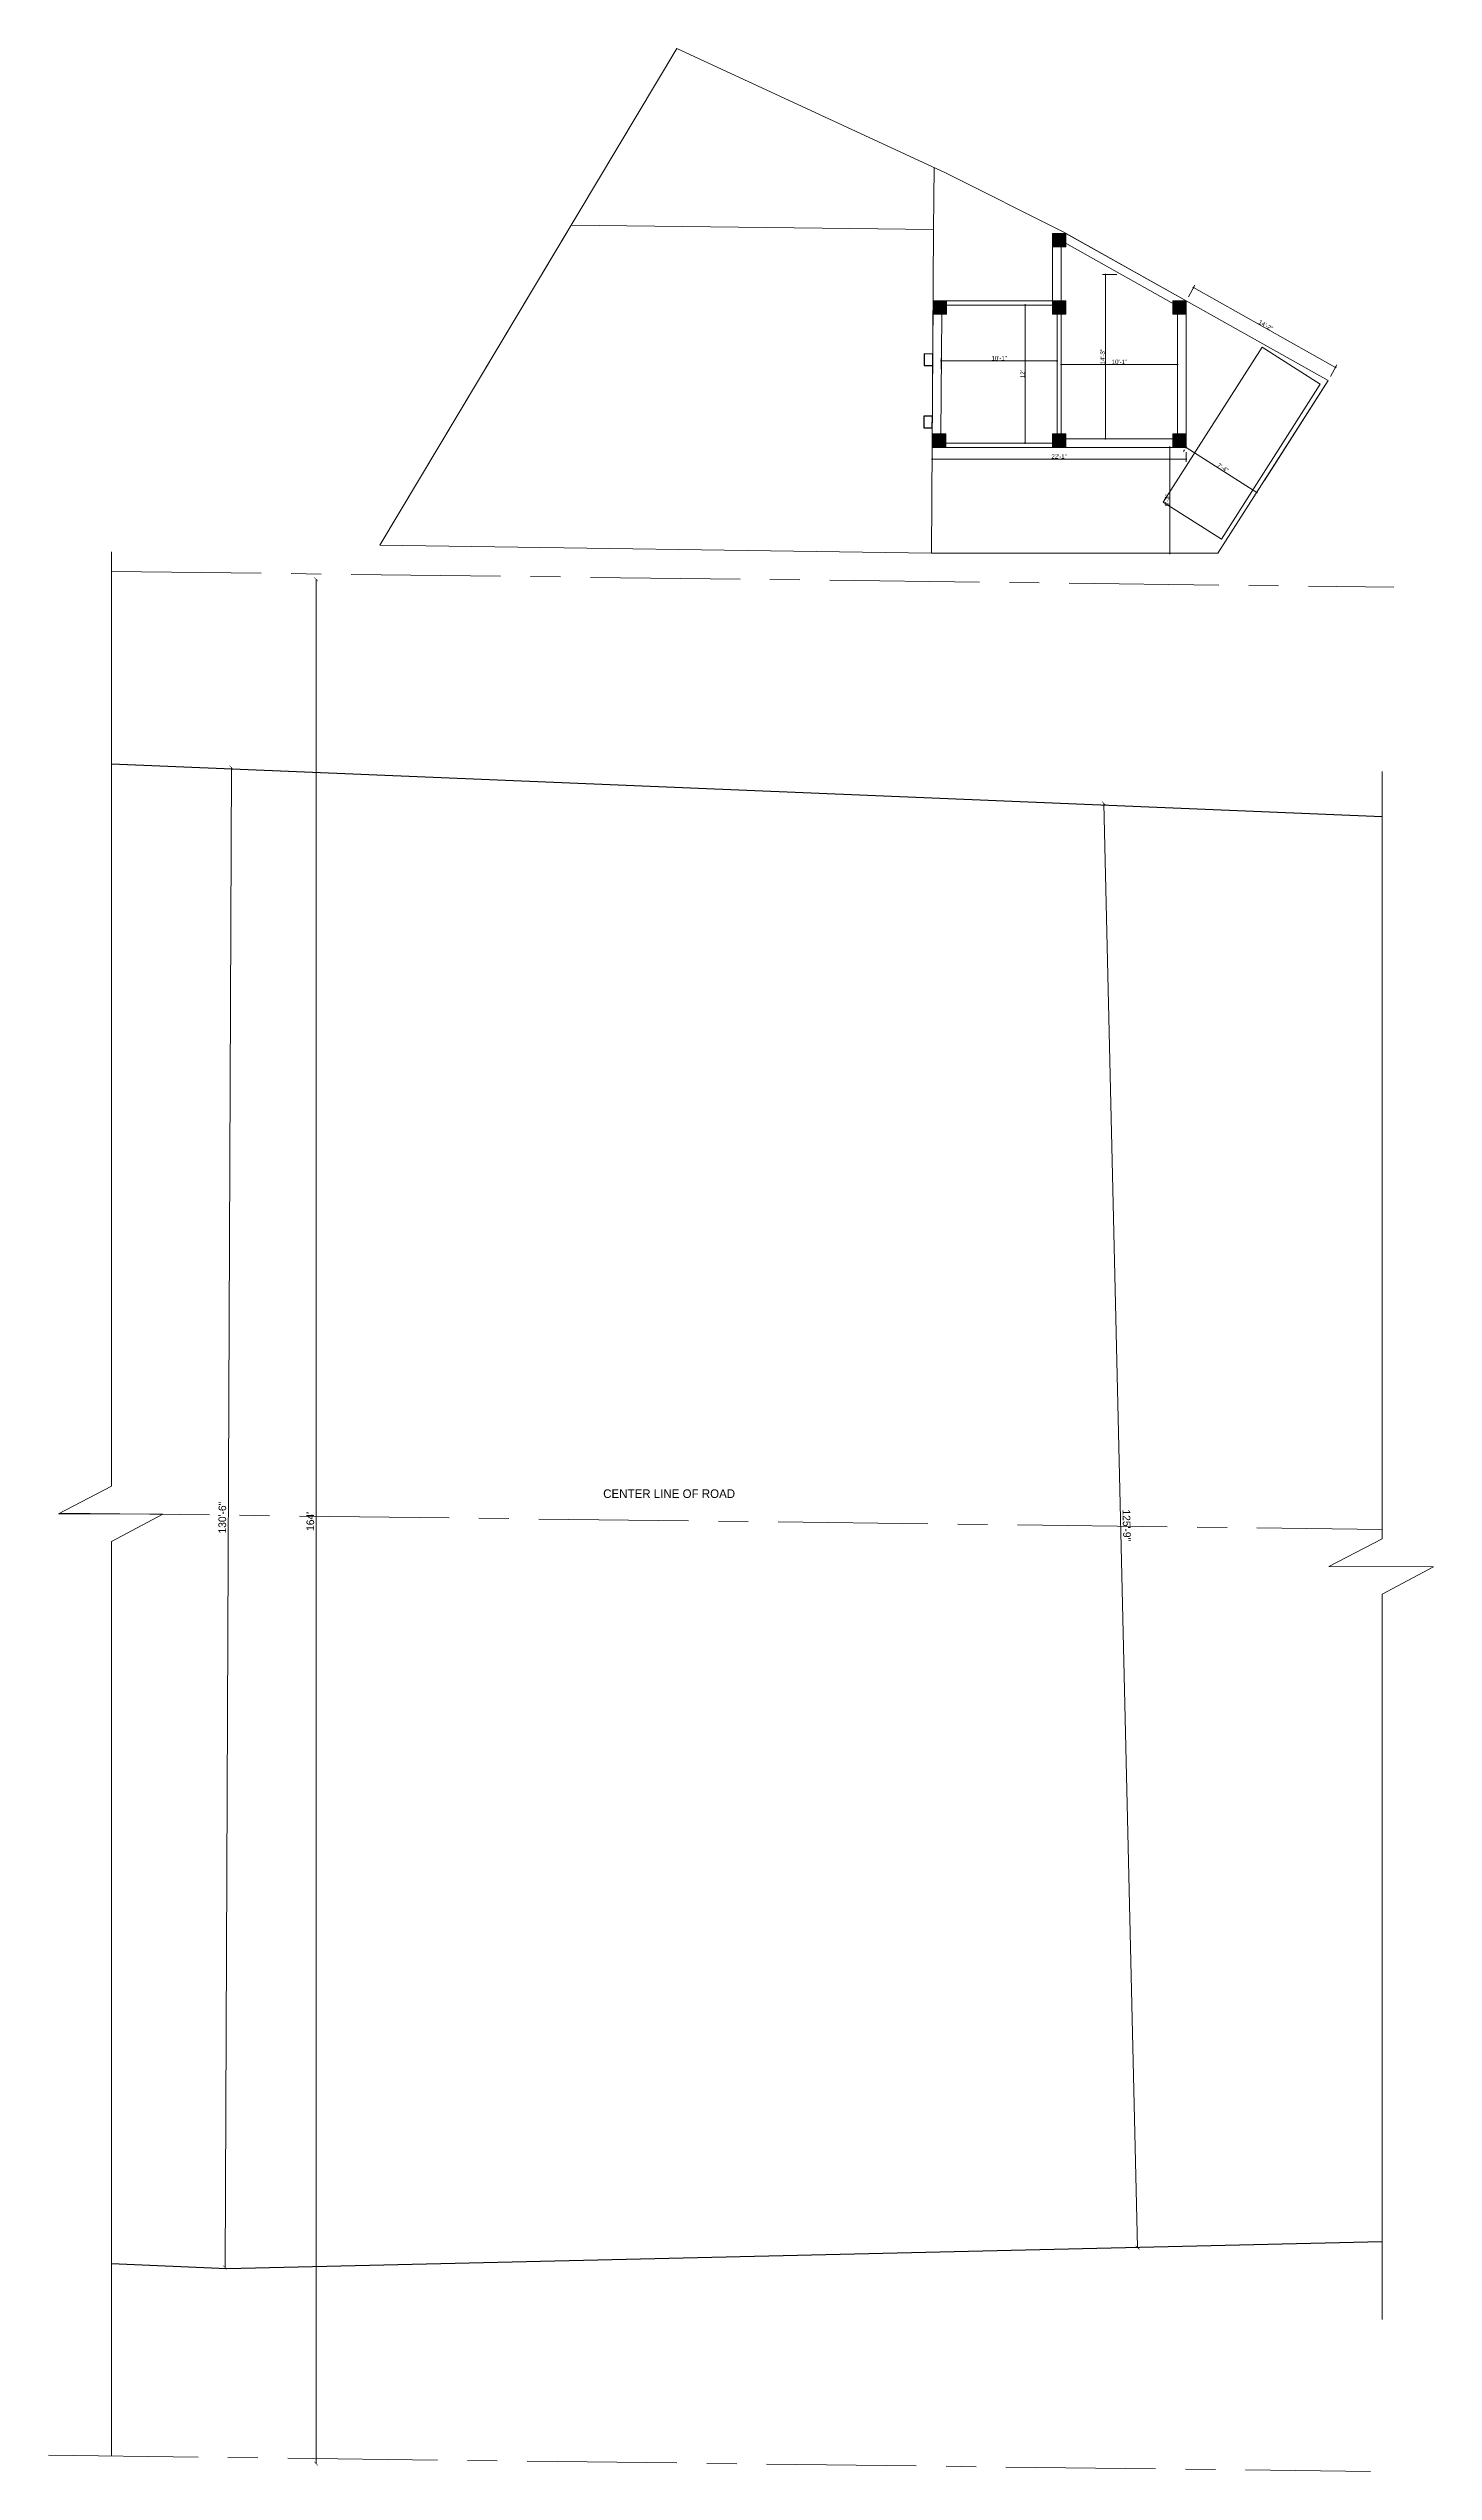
# Model space of a CAD drawing. Header units: inches. Extents: x 72553 to 165130, y 2767 to 9706.
# Drawn here: x 78953 to 80400, y 2767 to 5297 of the extents above; entities that cross this region are included whole.
import ezdxf

# ---------------------------------------------------------------- set-up
doc = ezdxf.new("R2010")
doc.units = ezdxf.units.IN
doc.header["$LTSCALE"] = 5
doc.header["$MEASUREMENT"] = 0
doc.linetypes.add('CENTER', pattern=[2, 1.25, -0.25, 0.25, -0.25])
doc.layers.add('A-WALL', color=7, linetype='Continuous', lineweight=9)
doc.layers.add('DOOR', color=62, linetype='Continuous', lineweight=0)
for name, color, linetype in [('DIM', 5, 'Continuous'), ('TEXT', 6, 'Continuous'), ('WALL', 7, 'Continuous')]:
    doc.layers.add(name, color=color, linetype=linetype)
doc.layers.add('dim line', color=7, linetype='Continuous', lineweight=15, true_color=0xfab2b2)
doc.styles.get("Standard").update_dxf_attribs({"font": 'arial.ttf'})
doc.styles.add('tt', font='stylu.ttf', dxfattribs={"height": 8})
doc.dimstyles.new('Copy(2) of STANDARD', dxfattribs={"dimtxt": 2, "dimasz": 4, "dimexe": 0, "dimexo": 0, "dimgap": 2, "dimtad": 1, "dimdec": 0, "dimzin": 0, "dimdsep": 46, "dimlunit": 3, "dimtxsty": 'tt', "dimblk": 'ARCHTICK', "dimcen": 0.0505, "dimse1": 1, "dimse2": 1, "dimclrd": 5, "dimclre": 5, "dimclrt": 7, "dimadec": 1, "dimazin": 0, "dimtm": 1e-09, "dimtfac": 1, "dimtdec": 0, "dimtofl": 0, "dimtmove": 1, "dimatfit": 3, "dimfxl": 1, "dimtolj": 2, "dimtzin": 0, "dimlwd": 13, "dimarcsym": 0})
doc.dimstyles.new('Standard$0', dxfattribs={"dimtxt": 6, "dimasz": 4, "dimexe": 3, "dimexo": 6, "dimgap": 3, "dimtad": 1, "dimdec": 1, "dimzin": 0, "dimdsep": 46, "dimlunit": 4, "dimtxsty": 'Standard', "dimcen": 0.09, "dimclrd": 6, "dimclre": 6, "dimclrt": 7, "dimadec": 0, "dimazin": 0, "dimtfac": 1, "dimtdec": 1, "dimtix": 1, "dimtofl": 0, "dimtmove": 1, "dimatfit": 3, "dimfxl": 1, "dimtolj": 1, "dimtzin": 0, "dimlwd": 18, "dimlwe": 18, "dimarcsym": 0})

# ---------------------------------------------------------------- blocks, each defined once
blk = doc.blocks.new('_ArchTick')
at = {"color": 0, "linetype": 'ByBlock', "const_width": 0.15}
blk.add_lwpolyline([(-0.5, -0.5), (0.5, 0.5)], dxfattribs=at)
blk = doc.blocks.new('*D1954')
at = {"layer": 'Defpoints', "color": 0, "ltscale": 5, "transparency": 16777216}
for p in [(79688.7, 4742.9), (79232.9, 2775), (79664.5, 2775)]:
    blk.add_point(p, dxfattribs=at)
at = {"layer": 'DIM', "color": 5, "lineweight": 13, "ltscale": 5, "transparency": 16777216}
blk.add_line((79232.9, 4742.9), (79232.9, 2775), dxfattribs=at)
at = {"layer": 'DIM', "color": 5, "lineweight": 13, "ltscale": 5, "transparency": 16777216, "xscale": 4, "yscale": 4, "zscale": 4}
for p, rotation in [((79232.9, 4742.9), 90), ((79232.9, 2775), 270)]:
    blk.add_blockref('_ArchTick', p, dxfattribs=dict(at, rotation=rotation))
at = {"layer": 'DIM', "color": 7, "ltscale": 5, "transparency": 16777216, "insert": (79226.8, 3759), "char_height": 8, "attachment_point": 5, "rotation": 90, "style": 'tt'}
blk.add_mtext("\\A2;164'", dxfattribs=at)
blk = doc.blocks.new('*D1951')
at = {"layer": 'Defpoints', "color": 0, "ltscale": 5, "transparency": 16777216}
for p in [(79115.9, 4546.3, -33.3), (79109.2, 2979.8, 1.5), (79137.8, 2979.7)]:
    blk.add_point(p, dxfattribs=at)
at = {"layer": 'DIM', "color": 5, "lineweight": 13, "ltscale": 5, "transparency": 16777216}
blk.add_line((79144.4, 4546.2), (79137.8, 2979.7), dxfattribs=at)
at = {"layer": 'DIM', "color": 5, "lineweight": 13, "ltscale": 5, "transparency": 16777216, "xscale": 4, "yscale": 4, "zscale": 4}
for p, rotation in [((79144.4, 4546.2), 89.75798331016011), ((79137.8, 2979.7), 269.7579833101601)]:
    blk.add_blockref('_ArchTick', p, dxfattribs=dict(at, rotation=rotation))
at = {"layer": 'DIM', "color": 7, "ltscale": 5, "transparency": 16777216, "insert": (79134.9, 3763), "char_height": 8, "attachment_point": 5, "rotation": 89.758, "style": 'tt'}
blk.add_mtext('\\A2;130\'-6"', dxfattribs=at)
blk = doc.blocks.new('*D1955')
at = {"layer": 'Defpoints', "color": 0, "ltscale": 5, "transparency": 16777216}
for p in [(80032.1, 4508.3, -52.5), (80067.2, 3000.1, 1.5), (80090.6, 3000.7)]:
    blk.add_point(p, dxfattribs=at)
at = {"layer": 'DIM', "color": 5, "lineweight": 13, "ltscale": 5, "transparency": 16777216}
blk.add_line((80055.5, 4508.9), (80090.6, 3000.7), dxfattribs=at)
at = {"layer": 'DIM', "color": 5, "lineweight": 13, "ltscale": 5, "transparency": 16777216, "xscale": 4, "yscale": 4, "zscale": 4}
for p, rotation in [((80055.5, 4508.9), 91.33313824719244), ((80090.6, 3000.7), 271.3331382471924)]:
    blk.add_blockref('_ArchTick', p, dxfattribs=dict(at, rotation=rotation))
at = {"layer": 'DIM', "color": 7, "ltscale": 5, "transparency": 16777216, "insert": (80079.2, 3754.9), "char_height": 8, "attachment_point": 5, "rotation": 271.3331, "style": 'tt'}
blk.add_mtext('\\A2;125\'-9"', dxfattribs=at)
blk = doc.blocks.new('oblique')
at = {"color": 0, "lineweight": -2}
blk.add_line((0.25, 0.25), (-0.25, -0.25), dxfattribs=at)
at = {"layer": 'dim line', "lineweight": 9}
for p, q in [((-0.4375, 0), (0.4375, 0)), ((0, 0.4375), (0, -0.4375))]:
    blk.add_line(p, q, dxfattribs=at)
blk = doc.blocks.new('*D1952')
at = {"layer": 'A-WALL', "color": 47, "lineweight": 0, "ltscale": 5, "transparency": 16777216}
for p, q in [((80135.3, 4880.7), (80121.2, 4880.7)), ((80135.3, 4770.1), (80121.2, 4770.1))]:
    blk.add_line(p, q, dxfattribs=at)
at = {"layer": 'A-WALL', "color": 33, "lineweight": 0, "ltscale": 5, "transparency": 16777216}
blk.add_line((80124.2, 4880.7), (80124.2, 4770.1), dxfattribs=at)
at = {"layer": 'Defpoints', "color": 0, "ltscale": 5, "transparency": 16777216}
for p in [(80140.3, 4880.7, -58.2), (80124.2, 4770.1), (80140.3, 4770.1, -58.2)]:
    blk.add_point(p, dxfattribs=at)
at = {"layer": 'A-WALL', "color": 33, "lineweight": 0, "ltscale": 5, "transparency": 16777216, "xscale": 2, "yscale": 2, "zscale": 2}
for p, rotation in [((80124.2, 4880.7), 90), ((80124.2, 4770.1), 270)]:
    blk.add_blockref('oblique', p, dxfattribs=dict(at, rotation=rotation))
at = {"layer": 'A-WALL', "color": 7, "ltscale": 5, "transparency": 16777216, "insert": (80121.4, 4825.4), "char_height": 4.5, "attachment_point": 5, "rotation": 90}
blk.add_mtext('\\A1;9\'-3"', dxfattribs=at)
blk = doc.blocks.new('_OBLIQUE')
at = {"color": 0, "linetype": 'ByBlock'}
blk.add_line((-0.5, -0.5), (0.5, 0.5), dxfattribs=at)
blk = doc.blocks.new('*D1953')
at = {"layer": 'A-WALL', "color": 47, "lineweight": 0, "ltscale": 5, "transparency": 16777216}
for p, q in [((80143.8, 5038), (80150.5, 5050.1)), ((80292, 4954.8), (80298.8, 4966.8))]:
    blk.add_line(p, q, dxfattribs=at)
at = {"layer": 'A-WALL', "color": 33, "lineweight": 0, "ltscale": 5, "transparency": 16777216}
blk.add_line((80149.1, 5047.5), (80297.3, 4964.2), dxfattribs=at)
at = {"layer": 'Defpoints', "color": 0, "ltscale": 5, "transparency": 16777216}
for p in [(80141.3, 5033.7, -58.2), (80297.3, 4964.2), (80289.6, 4950.4, -58.2)]:
    blk.add_point(p, dxfattribs=at)
at = {"layer": 'A-WALL', "color": 33, "lineweight": 0, "ltscale": 5, "transparency": 16777216, "xscale": 2, "yscale": 2, "zscale": 2}
for p, rotation in [((80149.1, 5047.5), 150.6791819765451), ((80297.3, 4964.2), 330.6791819765451)]:
    blk.add_blockref('oblique', p, dxfattribs=dict(at, rotation=rotation))
at = {"layer": 'A-WALL', "color": 7, "ltscale": 5, "transparency": 16777216, "insert": (80224.5, 5008.2), "char_height": 4.5, "attachment_point": 5, "rotation": 330.6792}
blk.add_mtext('\\A1;14\'-2"', dxfattribs=at)
blk = doc.blocks.new('*D1946')
at = {"layer": 'A-WALL', "color": 47, "lineweight": 0, "ltscale": 5, "transparency": 16777216}
for p, q in [((79943.3, 5029.2), (79976.2, 5029.2)), ((79943.3, 4885.2), (79976.2, 4885.2))]:
    blk.add_line(p, q, dxfattribs=at)
at = {"layer": 'A-WALL', "color": 33, "lineweight": 0, "ltscale": 5, "transparency": 16777216}
blk.add_line((79973.2, 5029.2), (79973.2, 4885.2), dxfattribs=at)
at = {"layer": 'Defpoints', "color": 0, "ltscale": 5, "transparency": 16777216}
for p in [(79938.3, 5029.2, -58.2), (79938.3, 4885.2, -58.2), (79973.2, 4885.2)]:
    blk.add_point(p, dxfattribs=at)
at = {"layer": 'A-WALL', "color": 33, "lineweight": 0, "ltscale": 5, "transparency": 16777216, "xscale": 2, "yscale": 2, "zscale": 2}
for p, rotation in [((79973.2, 5029.2), 90), ((79973.2, 4885.2), 270)]:
    blk.add_blockref('oblique', p, dxfattribs=dict(at, rotation=rotation))
at = {"layer": 'A-WALL', "color": 7, "ltscale": 5, "transparency": 16777216, "insert": (79970.5, 4957.2), "char_height": 4.5, "attachment_point": 5, "rotation": 90}
blk.add_mtext("\\A1;12'", dxfattribs=at)
blk = doc.blocks.new('*D1947')
at = {"layer": 'A-WALL', "color": 47, "lineweight": 0, "ltscale": 5, "transparency": 16777216}
for p, q in [((79885.6, 4962.2), (79885.6, 4974)), ((80006.5, 4962.2), (80006.5, 4974))]:
    blk.add_line(p, q, dxfattribs=at)
at = {"layer": 'A-WALL', "color": 33, "lineweight": 0, "ltscale": 5, "transparency": 16777216}
blk.add_line((79885.6, 4971), (80006.5, 4971), dxfattribs=at)
at = {"layer": 'Defpoints', "color": 0, "ltscale": 5, "transparency": 16777216}
for p in [(80006.5, 4971), (79885.6, 4957.2, -58.2), (80006.5, 4957.2, -58.2)]:
    blk.add_point(p, dxfattribs=at)
at = {"layer": 'A-WALL', "color": 33, "lineweight": 0, "ltscale": 5, "transparency": 16777216, "xscale": 2, "yscale": 2, "zscale": 2, "rotation": 180}
blk.add_blockref('oblique', (79885.6, 4971), dxfattribs=at)
at = {"layer": 'A-WALL', "color": 33, "lineweight": 0, "ltscale": 5, "transparency": 16777216, "xscale": 2, "yscale": 2, "zscale": 2}
blk.add_blockref('oblique', (80006.5, 4971), dxfattribs=at)
at = {"layer": 'A-WALL', "color": 7, "ltscale": 5, "transparency": 16777216, "insert": (79946.1, 4973.8), "char_height": 4.5, "attachment_point": 5}
blk.add_mtext('\\A1;10\'-1"', dxfattribs=at)
blk = doc.blocks.new('*D1948')
at = {"layer": 'A-WALL', "color": 33, "lineweight": 0, "ltscale": 5, "transparency": 16777216}
blk.add_line((80011, 4967.2), (80132.3, 4967.2), dxfattribs=at)
at = {"layer": 'A-WALL', "color": 47, "lineweight": 0, "ltscale": 5, "transparency": 16777216}
for p, q in [((80011, 4966), (80011, 4964.2)), ((80132.3, 4966), (80132.3, 4964.2))]:
    blk.add_line(p, q, dxfattribs=at)
at = {"layer": 'Defpoints', "color": 0, "ltscale": 5, "transparency": 16777216}
for p in [(80011, 4971, -58.2), (80132.3, 4971, -58.2), (80132.3, 4967.2)]:
    blk.add_point(p, dxfattribs=at)
at = {"layer": 'A-WALL', "color": 33, "lineweight": 0, "ltscale": 5, "transparency": 16777216, "xscale": 2, "yscale": 2, "zscale": 2, "rotation": 180}
blk.add_blockref('oblique', (80011, 4967.2), dxfattribs=at)
at = {"layer": 'A-WALL', "color": 33, "lineweight": 0, "ltscale": 5, "transparency": 16777216, "xscale": 2, "yscale": 2, "zscale": 2}
blk.add_blockref('oblique', (80132.3, 4967.2), dxfattribs=at)
at = {"layer": 'A-WALL', "color": 7, "ltscale": 5, "transparency": 16777216, "insert": (80071.7, 4970), "char_height": 4.5, "attachment_point": 5}
blk.add_mtext('\\A1;10\'-1"', dxfattribs=at)
blk = doc.blocks.new('*D1949')
at = {"layer": 'A-WALL', "color": 47, "lineweight": 0, "ltscale": 5, "transparency": 16777216}
for p, q in [((80138.6, 4876.5), (80139.7, 4878.2)), ((80212.4, 4829.4), (80213.5, 4831.1))]:
    blk.add_line(p, q, dxfattribs=at)
at = {"layer": 'A-WALL', "color": 33, "lineweight": 0, "ltscale": 5, "transparency": 16777216}
blk.add_line((80141.3, 4880.7), (80215.1, 4833.6), dxfattribs=at)
at = {"layer": 'Defpoints', "color": 0, "ltscale": 5, "transparency": 16777216}
for p in [(80141.3, 4880.7, -58.2), (80215.1, 4833.6, -58.2), (80215.1, 4833.6)]:
    blk.add_point(p, dxfattribs=at)
at = {"layer": 'A-WALL', "color": 33, "lineweight": 0, "ltscale": 5, "transparency": 16777216, "xscale": 2, "yscale": 2, "zscale": 2}
for p, rotation in [((80141.3, 4880.7), 147.4840471670219), ((80215.1, 4833.6), 327.4840471670219)]:
    blk.add_blockref('oblique', p, dxfattribs=dict(at, rotation=rotation))
at = {"layer": 'A-WALL', "color": 7, "ltscale": 5, "transparency": 16777216, "insert": (80179.7, 4859.5), "char_height": 4.5, "attachment_point": 5, "rotation": 327.484}
blk.add_mtext('\\A1;7\'-4"', dxfattribs=at)
blk = doc.blocks.new('*D1950')
at = {"layer": 'A-WALL', "color": 47, "lineweight": 0, "ltscale": 5, "transparency": 16777216}
for p, q in [((80069.1, 5061.1), (80054, 5061.1)), ((80064.2, 4889.7), (80054, 4889.7))]:
    blk.add_line(p, q, dxfattribs=at)
at = {"layer": 'A-WALL', "color": 33, "lineweight": 0, "ltscale": 5, "transparency": 16777216}
blk.add_line((80057, 4889.7), (80057, 5061.1), dxfattribs=at)
at = {"layer": 'Defpoints', "color": 0, "ltscale": 5, "transparency": 16777216}
for p in [(80057, 5061.1), (80074.1, 5061.1, -58.2), (80069.2, 4889.7, -58.2)]:
    blk.add_point(p, dxfattribs=at)
at = {"layer": 'A-WALL', "color": 33, "lineweight": 0, "ltscale": 5, "transparency": 16777216, "xscale": 2, "yscale": 2, "zscale": 2}
for p, rotation in [((80057, 5061.1), 90), ((80057, 4889.7), 270)]:
    blk.add_blockref('oblique', p, dxfattribs=dict(at, rotation=rotation))
at = {"layer": 'A-WALL', "color": 7, "ltscale": 5, "transparency": 16777216, "insert": (80054.2, 4975.4), "char_height": 4.5, "attachment_point": 5, "rotation": 90}
blk.add_mtext('\\A1;14\'-3"', dxfattribs=at)
blk = doc.blocks.new('*D2016')
at = {"layer": 'A-WALL', "color": 47, "lineweight": 0, "ltscale": 5, "transparency": 16777216}
for p, q in [((79876.2, 4875.7), (79876.2, 4865.5)), ((80141.3, 4875.7), (80141.3, 4865.5))]:
    blk.add_line(p, q, dxfattribs=at)
at = {"layer": 'A-WALL', "color": 33, "lineweight": 0, "ltscale": 5, "transparency": 16777216}
blk.add_line((79876.2, 4868.5), (80141.3, 4868.5), dxfattribs=at)
at = {"layer": 'Defpoints', "color": 0, "ltscale": 5, "transparency": 16777216}
for p in [(79876.2, 4880.7, -58.2), (80141.3, 4880.7, -58.2), (80141.3, 4868.5)]:
    blk.add_point(p, dxfattribs=at)
at = {"layer": 'A-WALL', "color": 33, "lineweight": 0, "ltscale": 5, "transparency": 16777216, "xscale": 2, "yscale": 2, "zscale": 2, "rotation": 180}
blk.add_blockref('oblique', (79876.2, 4868.5), dxfattribs=at)
at = {"layer": 'A-WALL', "color": 33, "lineweight": 0, "ltscale": 5, "transparency": 16777216, "xscale": 2, "yscale": 2, "zscale": 2}
blk.add_blockref('oblique', (80141.3, 4868.5), dxfattribs=at)
at = {"layer": 'A-WALL', "color": 7, "ltscale": 5, "transparency": 16777216, "insert": (80008.7, 4871.2), "char_height": 4.5, "attachment_point": 5}
blk.add_mtext('\\A1;22\'-1"', dxfattribs=at)

msp = doc.modelspace()

# ---------------------------------------------------------------- hatches: boundary and pattern name
at = {"layer": 'A-WALL', "ltscale": 5}
h = msp.add_hatch(dxfattribs=at)
h.set_pattern_fill('ANSI31', color=256)
h.set_pattern_definition([(45, (55579.67826, 3451.49152), (-0.08838834765, 0.08838834765), [])])
h.paths.add_polyline_path([(80015.8, 5104.2), (80001.8, 5104.2), (80001.8, 5090.2), (80015.8, 5090.2)])
h = msp.add_hatch(dxfattribs=at)
h.set_pattern_fill('ANSI31', color=256)
h.set_pattern_definition([(45, (55564.70544, 3380.96672), (-0.08838834765, 0.08838834765), [])])
h.paths.add_polyline_path([(79891.2, 5019.7), (79891.2, 5033.7), (79877.2, 5033.7), (79877.2, 5019.7)])
h = msp.add_hatch(dxfattribs=at)
h.set_pattern_fill('ANSI31', color=256)
h.set_pattern_definition([(45, (55579.67826, 3380.96672), (-0.08838834765, 0.08838834765), [])])
h.paths.add_polyline_path([(80015.8, 5033.7), (80001.8, 5033.7), (80001.8, 5019.7), (80015.8, 5019.7)])
h = msp.add_hatch(dxfattribs=at)
h.set_pattern_fill('ANSI31', color=256)
h.set_pattern_definition([(45, (55595.62394, 3380.96672), (-0.08838834765, 0.08838834765), [])])
h.paths.add_polyline_path([(80141.3, 5019.7), (80141.3, 5033.7), (80127.3, 5033.7), (80127.3, 5019.7)])
h = msp.add_hatch(dxfattribs=at)
h.set_pattern_fill('ANSI31', color=256)
h.set_pattern_definition([(45, (55563.79788, 3390.96651), (-0.08838834765, 0.08838834765), [])])
h.paths.add_polyline_path([(79876.3, 4894.7), (79876.3, 4880.7), (79890.3, 4880.7), (79890.3, 4894.7)])
h = msp.add_hatch(dxfattribs=at)
h.set_pattern_fill('ANSI31', color=256)
h.set_pattern_definition([(45, (55579.67826, 3390.96672), (-0.08838834765, 0.08838834765), [])])
h.paths.add_polyline_path([(80015.8, 4894.7), (80001.8, 4894.7), (80001.8, 4880.7), (80015.8, 4880.7)])
h = msp.add_hatch(dxfattribs=at)
h.set_pattern_fill('ANSI31', color=256)
h.set_pattern_definition([(45, (55595.62394, 3390.96672), (-0.08838834765, 0.08838834765), [])])
h.paths.add_polyline_path([(80127.3, 4894.7), (80127.3, 4880.7), (80141.3, 4880.7), (80141.3, 4894.7)])

# ---------------------------------------------------------------- linework, layer by layer
for p, q in [((79019.3, 4550.3, -31.3), (80346, 4495.3, -59.1)), ((80346, 3006.6, 1.5), (79139.6, 2978.5, 1.5)), ((79139.6, 2978.5, 1.5), (79019.3, 2983.7, 1.5))]:
    msp.add_line(p, q)
for p, q in [((79877.6, 5108.1, -58.2), (79878.1, 5173, -58.2)), ((80001.8, 5033.7, -58.2), (80001.8, 5090.2, -58.2)), ((80010.8, 5033.7, -58.2), (80010.8, 5090.2, -58.2)), ((80011.3, 5096.4, -58.2), (80136.9, 5025.8, -58.2)), ((80015.8, 5104.2, -58.2), (80141.3, 5033.7, -58.2)), ((79886.1, 5019.7, -58.2), (79885.2, 4894.7, -58.2)), ((79891.2, 5029.2, -58.2), (80001.8, 5029.2, -58.2)), ((80006.5, 5019.7, -58.2), (80006.5, 4894.7, -58.2)), ((80011, 5019.7, -58.2), (80011, 4894.7, -58.2)), ((80132.3, 4894.7, -58.2), (80132.3, 5019.7, -58.2)), ((80223.1, 4846.1, -58.2), (80289.6, 4950.4, -58.2)), ((79890.2, 4885.2, -58.2), (80001.8, 4885.2, -58.2)), ((80015.8, 4889.7, -58.2), (80127.3, 4889.7, -58.2)), ((79875.4, 4770.1, -58.2), (80174.6, 4770.1, -58.2)), ((79875.4, 4770.1, -58.2), (80025, 4770.1, -58.2))]:
    msp.add_line(p, q, dxfattribs=at)
at = {"layer": 'A-WALL', "linetype": 'CENTER', "ltscale": 25}
for p, q in [((79019.3, 4751.1), (80358.1, 4734.6)), ((78965.4, 3767.7), (80346, 3750.7)), ((78953.3, 2783.8), (80333.9, 2766.8))]:
    msp.add_line(p, q, dxfattribs=at)
at = {"layer": 'A-WALL', "ltscale": 5, "elevation": -58.2}
for points in [[(79609.6, 5297.3), (79299.5, 4778.7), (79875.4, 4770.1), (80174.6, 4770.1), (80289.6, 4950.4), (80013.5, 5105.5), (79890.1, 5167.4)], [(79876.2, 4880.7), (80141.3, 4880.7), (80141.3, 5033.7), (80015.8, 5104.2), (80001.8, 5104.2), (80001.8, 5033.7), (79877.2, 5033.7)], [(80001.8, 5090.2), (80015.8, 5090.2), (80015.8, 5104.2), (80001.8, 5104.2)], [(79877.2, 5019.7), (79891.2, 5019.7), (79891.2, 5033.7), (79877.2, 5033.7)], [(80001.8, 5019.7), (80015.8, 5019.7), (80015.8, 5033.7), (80001.8, 5033.7)], [(80127.3, 5019.7), (80141.3, 5019.7), (80141.3, 5033.7), (80127.3, 5033.7)], [(80220.7, 4985.5), (80281.4, 4946.8), (80178.2, 4784.9), (80117.5, 4823.6)], [(79876.3, 4894.7), (79890.3, 4894.7), (79890.3, 4880.7), (79876.3, 4880.7)], [(80001.8, 4894.7), (80015.8, 4894.7), (80015.8, 4880.7), (80001.8, 4880.7)], [(80127.3, 4894.7), (80141.3, 4894.7), (80141.3, 4880.7), (80127.3, 4880.7)]]:
    msp.add_lwpolyline(points, close=True, dxfattribs=at)
at = {"layer": 'A-WALL', "linetype": 'Continuous', "ltscale": 5}
for points, elevation in [([(79019.3, 4771.6), (79019.3, 3795.7), (78963.7, 3766.8), (79072.9, 3766.6), (79019.3, 3737.9), (79019.3, 2783)], -31.3), ([(80346, 4542.2), (80346, 3740.8), (80290.4, 3711.8), (80399.7, 3711.6), (80346, 3683), (80346, 2925.5)], -59.1)]:
    msp.add_lwpolyline(points, dxfattribs=dict(at, elevation=elevation))
at = {"layer": 'DOOR', "lineweight": 13, "elevation": -58.2}
msp.add_lwpolyline([(79299.5, 4778.7), (79875.4, 4770.1), (79877.6, 5108.1), (79499.2, 5112.6)], close=True, dxfattribs=at)
at = {"layer": 'WALL', "color": 2, "linetype": 'ByBlock', "ltscale": 5, "elevation": -58.2}
for points in [[(79867.8, 4978.2), (79867.7, 4966.2), (79876.7, 4966.1), (79876.8, 4978.1)], [(79867.4, 4913.2), (79867.3, 4901.2), (79876.3, 4901.1), (79876.4, 4913.1)]]:
    msp.add_lwpolyline(points, close=True, dxfattribs=at)

# ---------------------------------------------------------------- texts
at = {"layer": 'TEXT', "lineweight": 70, "style": 'tt'}
msp.add_text('CENTER LINE OF ROAD ', height=9, dxfattribs=at).set_placement((79532.6, 3783.5, -58.2))

# ---------------------------------------------------------------- dimensions: what is measured, and where the dimension line sits
at = {"layer": 'A-WALL', "ltscale": 5}
for base, p1, p2, picture, middle in [((80057, 5061.1), (80069.2, 4889.7, -58.2), (80074.1, 5061.1, -58.2), '*D1950', (80054.2, 4975.4)), ((79973.2, 4885.2), (79938.3, 5029.2, -58.2), (79938.3, 4885.2, -58.2), '*D1946', (79970.5, 4957.2)), ((80124.2, 4770.1), (80140.3, 4880.7, -58.2), (80140.3, 4770.1, -58.2), '*D1952', (80121.4, 4825.4))]:
    dim = msp.add_linear_dim(base=base, p1=p1, p2=p2, angle=90, dimstyle='Standard$0', override={"dimtxt": 4.5, "dimasz": 2, "dimexo": 5, "dimgap": 0.5, "dimdec": 0, "dimzin": 12, "dimpost": '\\X', "dimblk": 'oblique', "dimcen": 3, "dimclrd": 33, "dimclre": 47, "dimtfac": 0.5, "dimtdec": 0, "dimfxl": 3, "dimlwd": 0, "dimlwe": 0}, dxfattribs=at)
    dim.commit()
    dim.dimension.update_dxf_attribs({"geometry": picture, "text_midpoint": middle})
for p1, p2, distance, picture, middle in [((80141.3, 5033.7, -58.2), (80289.6, 4950.4, -58.2), 15.8, '*D1953', (80224.5, 5008.2)), ((80141.3, 4880.7, -58.2), (80215.1, 4833.6, -58.2), 0, '*D1949', (80179.7, 4859.5))]:
    dim = msp.add_aligned_dim(p1=p1, p2=p2, distance=distance, dimstyle='Standard$0', override={"dimtxt": 4.5, "dimasz": 2, "dimexo": 5, "dimgap": 0.5, "dimdec": 0, "dimzin": 12, "dimpost": '\\X', "dimblk": 'oblique', "dimcen": 3, "dimclrd": 33, "dimclre": 47, "dimtfac": 0.5, "dimtdec": 0, "dimfxl": 3, "dimlwd": 0, "dimlwe": 0}, dxfattribs=at)
    dim.commit()
    dim.dimension.update_dxf_attribs({"geometry": picture, "text_midpoint": middle})
for base, p1, p2, picture, middle in [((80006.5, 4971), (79885.6, 4957.2, -58.2), (80006.5, 4957.2, -58.2), '*D1947', (79946.1, 4973.8)), ((80132.3, 4967.2), (80011, 4971, -58.2), (80132.3, 4971, -58.2), '*D1948', (80071.7, 4970)), ((80141.3, 4868.5), (79876.2, 4880.7, -58.2), (80141.3, 4880.7, -58.2), '*D2016', (80008.7, 4871.2))]:
    dim = msp.add_linear_dim(base=base, p1=p1, p2=p2, dimstyle='Standard$0', override={"dimtxt": 4.5, "dimasz": 2, "dimexo": 5, "dimgap": 0.5, "dimdec": 0, "dimzin": 12, "dimpost": '\\X', "dimblk": 'oblique', "dimcen": 3, "dimclrd": 33, "dimclre": 47, "dimtfac": 0.5, "dimtdec": 0, "dimfxl": 3, "dimlwd": 0, "dimlwe": 0}, dxfattribs=at)
    dim.commit()
    dim.dimension.update_dxf_attribs({"geometry": picture, "text_midpoint": middle})
at = {"layer": 'DIM', "ltscale": 5}
dim = msp.add_linear_dim(base=(79232.9, 2775), p1=(79688.7, 4742.9), p2=(79664.5, 2775), angle=90, dimstyle='Copy(2) of STANDARD', dxfattribs=at)
dim.commit()
dim.dimension.update_dxf_attribs({"geometry": '*D1954', "text_midpoint": (79226.8, 3759)})
for p1, p2, distance, picture, middle in [((79115.8654, 4546.3059, -33.3066), (79109.2486, 2979.8244, 1.516), 28.5295, '*D1951', (79134.9076, 3762.9707)), ((80032.1, 4508.3, -52.5), (80067.2, 3000.1, 1.5), 23.4, '*D1955', (80079.2, 3754.9))]:
    dim = msp.add_aligned_dim(p1=p1, p2=p2, distance=distance, dimstyle='Copy(2) of STANDARD', dxfattribs=at)
    dim.commit()
    dim.dimension.update_dxf_attribs({"geometry": picture, "text_midpoint": middle})

doc.saveas('drawing.dxf')
